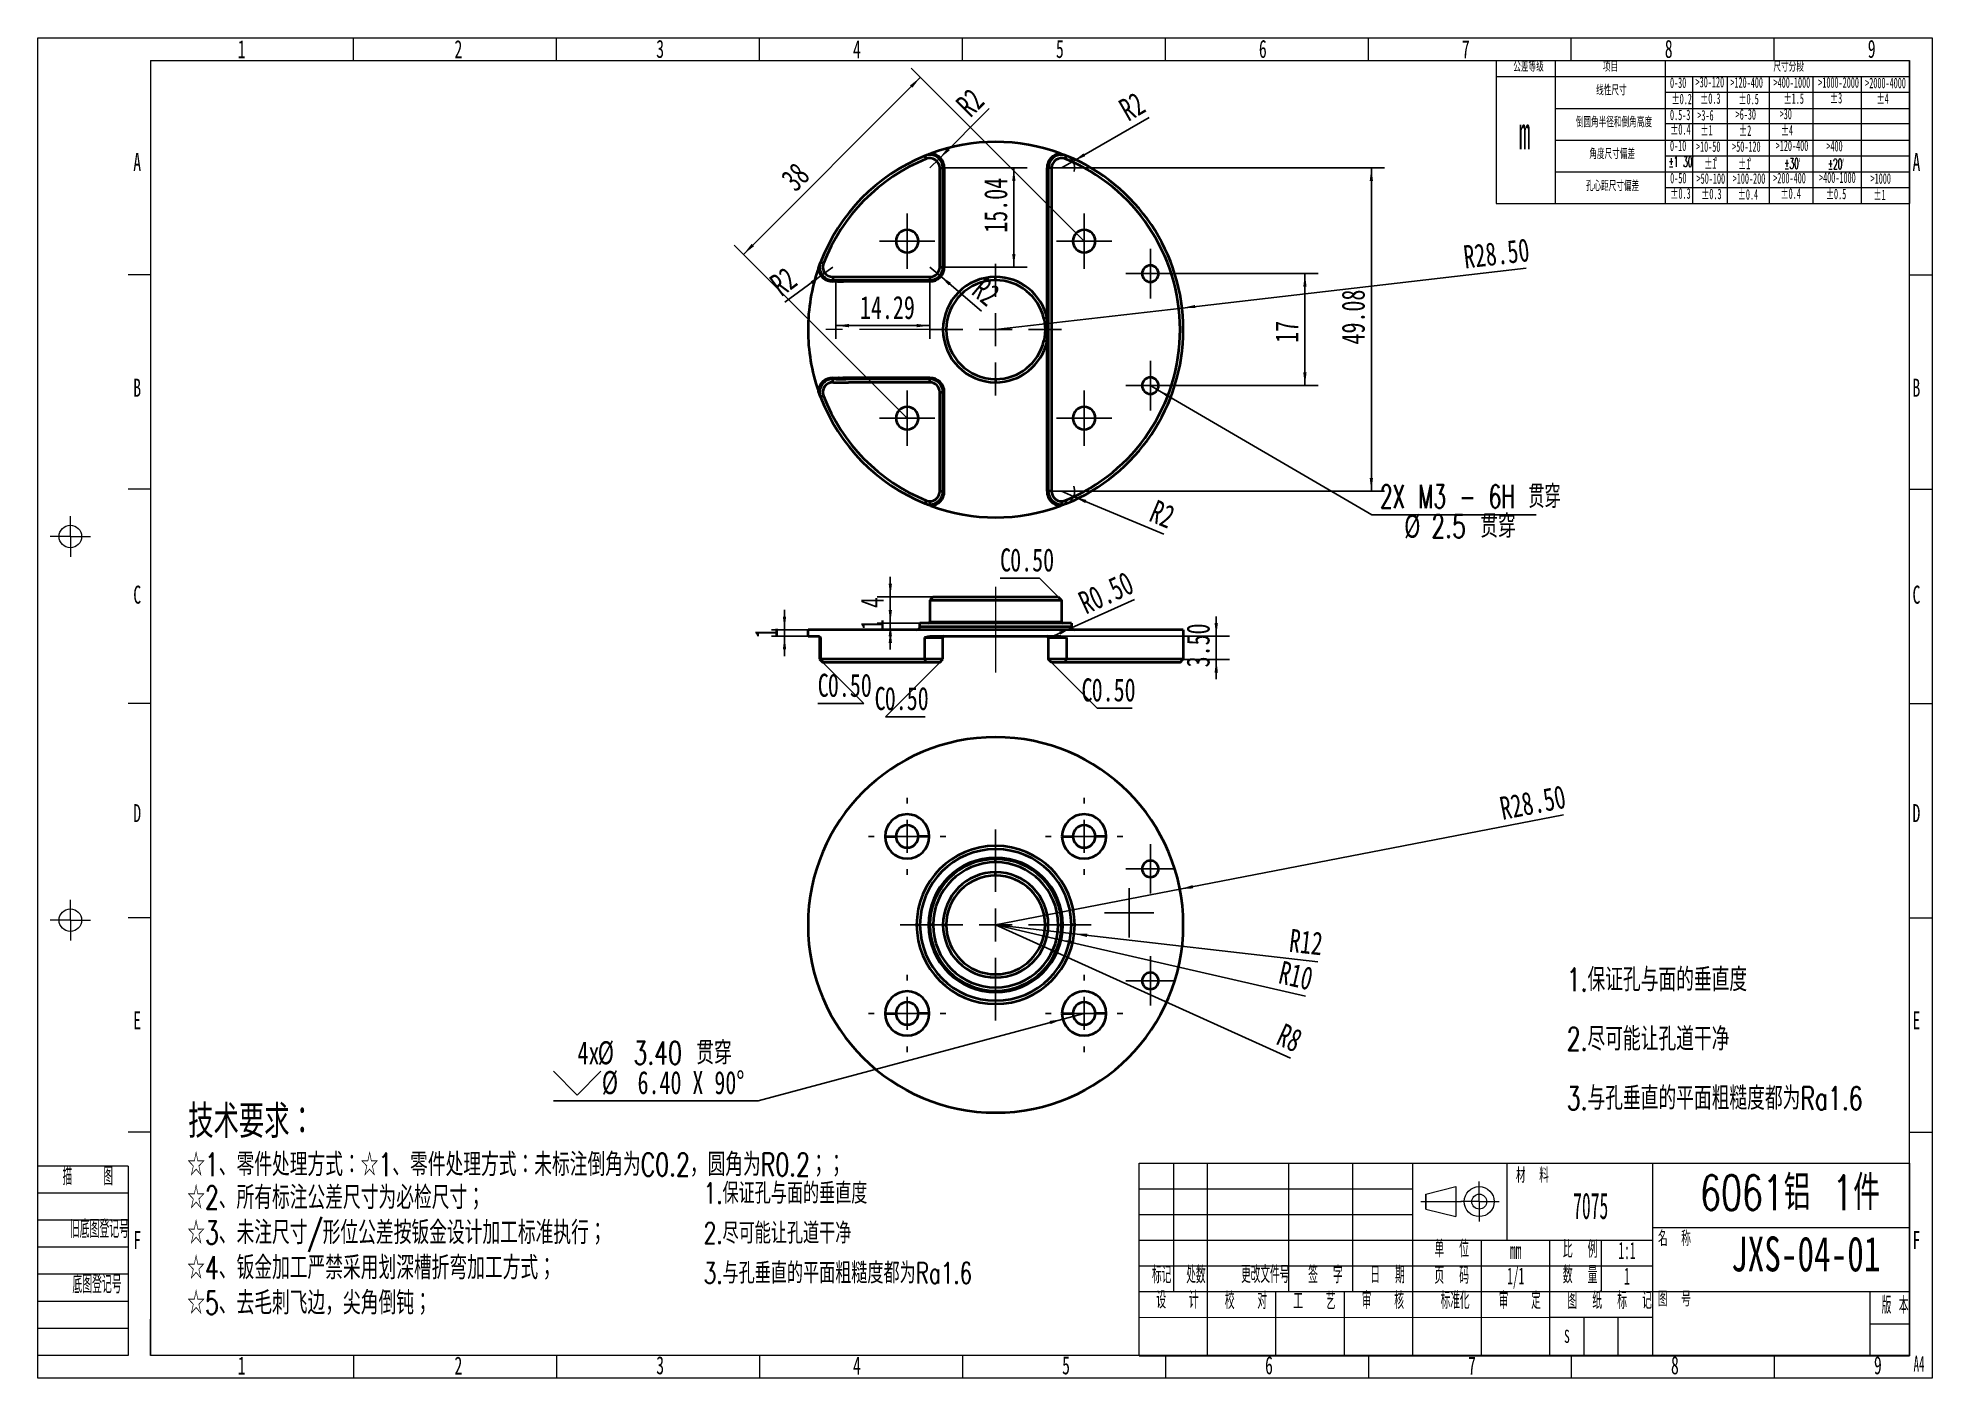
# Model space of a CAD drawing. Header units: millimetres. Extents: x 5 to 292, y 3 to 206.
import ezdxf

# ---------------------------------------------------------------- set-up
doc = ezdxf.new("R2010")
doc.units = ezdxf.units.MM
doc.linetypes.add('CENTERX2', pattern=[20.32, 12.7, -2.54, 2.54, -2.54])
doc.layers.add('10', color=7, linetype='Continuous')
doc.layers.add('SLD-0', color=7, linetype='Continuous')
doc.layers.add('粗实线层', color=7, linetype='Continuous', lineweight=25)
doc.styles.add('SLDTEXTSTYLE0', font='TXT', dxfattribs={"width": 0.7, "bigfont": 'bigfont'})
doc.styles.add('SLDTEXTSTYLE1', font='TXT', dxfattribs={"width": 0.7})
doc.styles.add('SLDTEXTSTYLE10', font='TXT', dxfattribs={"width": 0.510549})
doc.styles.add('SLDTEXTSTYLE11', font='TXT', dxfattribs={"width": 0.516878})
doc.styles.add('SLDTEXTSTYLE12', font='TXT', dxfattribs={"width": 0.516878, "bigfont": 'bigfont'})
doc.styles.add('SLDTEXTSTYLE13', font='TXT', dxfattribs={"width": 0.638462, "bigfont": 'bigfont'})
doc.styles.add('SLDTEXTSTYLE2', font='TXT', dxfattribs={"width": 0.49, "bigfont": 'bigfont'})
doc.styles.add('SLDTEXTSTYLE3', font='TXT', dxfattribs={"width": 0.495, "bigfont": 'bigfont'})
doc.styles.add('SLDTEXTSTYLE4', font='TXT', dxfattribs={"width": 0.496, "bigfont": 'bigfont'})
doc.styles.add('SLDTEXTSTYLE5', font='TXT', dxfattribs={"width": 0.5125, "bigfont": 'bigfont'})
doc.styles.add('SLDTEXTSTYLE6', font='TXT', dxfattribs={"width": 0.49})
doc.styles.add('SLDTEXTSTYLE7', font='TXT', dxfattribs={"width": 0.638186})
doc.styles.add('SLDTEXTSTYLE8', font='TXT', dxfattribs={"width": 0.484951, "bigfont": 'bigfont'})
doc.styles.add('SLDTEXTSTYLE9', font='TXT', dxfattribs={"width": 0.454852, "bigfont": 'bigfont'})
doc.dimstyles.new('SLDDIMSTYLE0', dxfattribs={"dimtxt": 3.5, "dimasz": 2, "dimexe": 0, "dimexo": 0.0625, "dimgap": 0.875, "dimtad": 2, "dimrnd": 1e-09, "dimzin": 0, "dimdsep": 46, "dimtxsty": 'SLDTEXTSTYLE1', "dimsah": 1, "dimcen": 0, "dimadec": 0, "dimazin": 0, "dimtfac": 1, "dimtofl": 0, "dimtmove": 1, "dimatfit": 3, "dimfxl": 0, "dimfrac": 2, "dimtolj": 1, "dimtzin": 12, "dimarcsym": 0})
doc.dimstyles.new('SLDDIMSTYLE1', dxfattribs={"dimtxt": 3.5, "dimasz": 2, "dimexe": 0, "dimexo": 0.0625, "dimgap": 0.875, "dimtad": 2, "dimrnd": 1e-09, "dimzin": 12, "dimdsep": 46, "dimtxsty": 'SLDTEXTSTYLE1', "dimsah": 1, "dimcen": 0.09, "dimadec": 0, "dimazin": 3, "dimtfac": 1, "dimtmove": 0, "dimatfit": 0, "dimfxl": 0, "dimfrac": 2, "dimtolj": 1, "dimtzin": 12, "dimarcsym": 0})
doc.dimstyles.new('SLDDIMSTYLE2', dxfattribs={"dimtxt": 3.5, "dimasz": 2, "dimexe": 0, "dimexo": 0.0625, "dimgap": 0.875, "dimtad": 2, "dimrnd": 1e-09, "dimzin": 4, "dimdsep": 46, "dimtxsty": 'SLDTEXTSTYLE1', "dimsah": 1, "dimcen": 0.09, "dimadec": 0, "dimazin": 1, "dimtfac": 1, "dimtmove": 0, "dimatfit": 0, "dimfxl": 0, "dimfrac": 2, "dimtolj": 1, "dimtzin": 12, "dimarcsym": 0})
doc.dimstyles.new('SLDDIMSTYLE3', dxfattribs={"dimtxt": 3.5, "dimasz": 2, "dimexe": 0, "dimexo": 0.0625, "dimgap": 0.875, "dimtad": 2, "dimrnd": 1e-09, "dimzin": 12, "dimdsep": 46, "dimtxsty": 'SLDTEXTSTYLE1', "dimsah": 1, "dimcen": 0, "dimadec": 0, "dimazin": 3, "dimtfac": 1, "dimtofl": 0, "dimtmove": 0, "dimatfit": 3, "dimfxl": 0, "dimfrac": 2, "dimtolj": 1, "dimtzin": 12, "dimarcsym": 0})
doc.dimstyles.new('SLDDIMSTYLE4', dxfattribs={"dimtxt": 3.5, "dimasz": 2, "dimexe": 0, "dimexo": 0.0625, "dimgap": 0.875, "dimtad": 0, "dimtih": 1, "dimtoh": 1, "dimrnd": 1e-09, "dimzin": 12, "dimdsep": 46, "dimtxsty": 'SLDTEXTSTYLE1', "dimsah": 1, "dimcen": 0, "dimadec": 0, "dimazin": 3, "dimtfac": 1, "dimtofl": 0, "dimtmove": 0, "dimatfit": 3, "dimfxl": 0, "dimfrac": 2, "dimtolj": 1, "dimtzin": 12, "dimarcsym": 0})
doc.dimstyles.new('SLDDIMSTYLE5', dxfattribs={"dimtxt": 3.5, "dimasz": 2, "dimexe": 0, "dimexo": 0.0625, "dimgap": 0.875, "dimtad": 2, "dimrnd": 1e-09, "dimzin": 4, "dimdsep": 46, "dimtxsty": 'SLDTEXTSTYLE1', "dimsah": 1, "dimcen": 0, "dimadec": 0, "dimazin": 1, "dimtfac": 1, "dimtofl": 0, "dimtmove": 0, "dimatfit": 3, "dimfxl": 0, "dimfrac": 2, "dimtolj": 1, "dimtzin": 12, "dimarcsym": 0})
doc.dimstyles.new('SLDDIMSTYLE6', dxfattribs={"dimtxt": 3.5, "dimasz": 2, "dimexe": 0, "dimexo": 0.0625, "dimgap": 0.875, "dimtad": 0, "dimtih": 1, "dimtoh": 1, "dimrnd": 1e-09, "dimzin": 12, "dimdsep": 46, "dimtxsty": 'SLDTEXTSTYLE1', "dimsah": 1, "dimcen": 0, "dimadec": 0, "dimazin": 3, "dimtfac": 1, "dimtofl": 0, "dimtmove": 0, "dimatfit": 3, "dimfxl": 0, "dimfrac": 2, "dimtolj": 1, "dimtzin": 12, "dimarcsym": 0})
doc.dimstyles.new('SLDDIMSTYLE7', dxfattribs={"dimtxt": 3.5, "dimasz": 2, "dimexe": 0, "dimexo": 0.0625, "dimgap": 0.875, "dimtad": 2, "dimrnd": 1e-09, "dimzin": 12, "dimdsep": 46, "dimtxsty": 'SLDTEXTSTYLE1', "dimsah": 1, "dimcen": 0.09, "dimadec": 0, "dimazin": 3, "dimtfac": 1, "dimtofl": 0, "dimtmove": 0, "dimatfit": 3, "dimfxl": 0, "dimfrac": 2, "dimtolj": 1, "dimtzin": 12, "dimarcsym": 0})

msp = doc.modelspace()

# ---------------------------------------------------------------- texts
at = {"layer": 'SLD-0'}
for s, insert, char_height, attachment_point, style in [('1', (34.855, 205.906), 2.74, 1, 'SLDTEXTSTYLE7'), ('2', (67.771, 205.906), 2.74, 1, 'SLDTEXTSTYLE7'), ('3', (98.414, 205.953), 2.74, 1, 'SLDTEXTSTYLE7'), ('4', (128.3, 205.895), 2.74, 1, 'SLDTEXTSTYLE7'), ('5', (159.125, 205.942), 2.74, 1, 'SLDTEXTSTYLE7'), ('6', (189.95, 205.953), 2.74, 1, 'SLDTEXTSTYLE7'), ('7', (220.775, 205.895), 2.74, 1, 'SLDTEXTSTYLE7'), ('8', (251.6, 205.953), 2.74, 1, 'SLDTEXTSTYLE7'), ('9', (282.425, 205.953), 2.74, 1, 'SLDTEXTSTYLE7'), ('公差等级', (228.587, 202.732), 1.6, 1, 'SLDTEXTSTYLE12'), ('项目', (242.193, 202.71), 1.6, 1, 'SLDTEXTSTYLE12'), ('尺寸分段', (268.092, 202.722), 1.6, 1, 'SLDTEXTSTYLE12'), ('线性尺寸', (241.164, 199.128), 1.6, 1, 'SLDTEXTSTYLE12'), ('0-30', (252.388, 200.253), 1.6, 1, 'SLDTEXTSTYLE11'), ('>30-120', (256.277, 200.342), 1.6, 1, 'SLDTEXTSTYLE11'), ('>120-400', (261.557, 200.275), 1.6, 1, 'SLDTEXTSTYLE11'), ('>400-1000', (268.118, 200.275), 1.6, 1, 'SLDTEXTSTYLE11'), ('>1000-2000', (274.903, 200.275), 1.6, 1, 'SLDTEXTSTYLE11'), ('>2000-4000', (282.032, 200.208), 1.6, 1, 'SLDTEXTSTYLE11'), ('±0.2', (252.617, 197.778), 1.6, 1, 'SLDTEXTSTYLE11'), ('±0.3', (256.966, 197.845), 1.6, 1, 'SLDTEXTSTYLE11'), ('±0.5', (262.781, 197.774), 1.6, 1, 'SLDTEXTSTYLE11'), ('±1.5', (269.628, 197.841), 1.6, 1, 'SLDTEXTSTYLE11'), ('±3', (276.69, 197.907), 1.6, 1, 'SLDTEXTSTYLE11'), ('±4', (283.761, 197.841), 1.6, 1, 'SLDTEXTSTYLE11'), ('m', (229.435, 194.352), 5, 1, 'SLDTEXTSTYLE11'), ('倒圆角半径和倒角高度', (238.075, 194.285), 1.6, 1, 'SLDTEXTSTYLE12'), ('0.5-3', (252.388, 195.369), 1.6, 1, 'SLDTEXTSTYLE11'), ('±0.4', (252.416, 193.162), 1.6, 1, 'SLDTEXTSTYLE11'), ('>3-6', (256.536, 195.302), 1.6, 1, 'SLDTEXTSTYLE11'), ('±1', (257.009, 193.034), 1.6, 1, 'SLDTEXTSTYLE11'), ('>6-30', (262.356, 195.436), 1.6, 1, 'SLDTEXTSTYLE11'), ('±2', (262.873, 192.973), 1.6, 1, 'SLDTEXTSTYLE11'), ('>30', (269.046, 195.503), 1.6, 1, 'SLDTEXTSTYLE11'), ('±4', (269.226, 193.034), 1.6, 1, 'SLDTEXTSTYLE11'), ('0-10', (252.388, 190.686), 1.6, 1, 'SLDTEXTSTYLE11'), ('>10-50', (256.335, 190.553), 1.6, 1, 'SLDTEXTSTYLE11'), ('>50-120', (261.821, 190.553), 1.6, 1, 'SLDTEXTSTYLE11'), ('>120-400', (268.444, 190.686), 1.6, 1, 'SLDTEXTSTYLE11'), ('>400', (276.137, 190.62), 1.6, 1, 'SLDTEXTSTYLE11'), ('A', (18.988, 188.766), 2.74, 1, 'SLDTEXTSTYLE7'), ('角度尺寸偏差', (240.135, 189.467), 1.6, 1, 'SLDTEXTSTYLE12'), ('±1 30′', (252.178, 188.237), 1.5875, 1, 'SLDTEXTSTYLE12'), ('±30′', (269.75, 187.979), 1.6, 1, 'SLDTEXTSTYLE12'), ('±20′', (276.373, 187.912), 1.6, 1, 'SLDTEXTSTYLE12'), ('A', (289.22, 188.766), 2.74, 1, 'SLDTEXTSTYLE7'), ('孔心距尺寸偏差', (239.609, 184.597), 1.6, 1, 'SLDTEXTSTYLE12'), ('0-50', (252.413, 185.769), 1.6, 1, 'SLDTEXTSTYLE11'), ('>50-100', (256.427, 185.702), 1.6, 1, 'SLDTEXTSTYLE11'), ('>100-200', (261.913, 185.702), 1.6, 1, 'SLDTEXTSTYLE11'), ('>200-400', (268.067, 185.769), 1.6, 1, 'SLDTEXTSTYLE11'), ('>400-1000', (275.025, 185.836), 1.6, 1, 'SLDTEXTSTYLE11'), ('>1000', (282.852, 185.702), 1.6, 1, 'SLDTEXTSTYLE11'), ('±0.3', (252.442, 183.427), 1.6, 1, 'SLDTEXTSTYLE11'), ('±0.3', (257.124, 183.36), 1.6, 1, 'SLDTEXTSTYLE11'), ('±0.4', (262.677, 183.294), 1.6, 1, 'SLDTEXTSTYLE11'), ('±0.4', (269.166, 183.427), 1.6, 1, 'SLDTEXTSTYLE11'), ('±0.5', (276.057, 183.36), 1.6, 1, 'SLDTEXTSTYLE11'), ('±1', (283.282, 183.227), 1.6, 1, 'SLDTEXTSTYLE11'), ('B', (18.988, 154.515), 2.74, 1, 'SLDTEXTSTYLE7'), ('B', (289.22, 154.515), 2.74, 1, 'SLDTEXTSTYLE7'), ('C', (18.988, 123.098), 2.74, 1, 'SLDTEXTSTYLE7'), ('C', (289.22, 123.098), 2.74, 1, 'SLDTEXTSTYLE7'), ('D', (18.988, 89.934), 2.74, 1, 'SLDTEXTSTYLE7'), ('D', (289.22, 89.934), 2.74, 1, 'SLDTEXTSTYLE7'), ('E', (18.988, 58.47), 2.74, 1, 'SLDTEXTSTYLE7'), ('E', (289.22, 58.47), 2.74, 1, 'SLDTEXTSTYLE7'), ('描    图', (12.08, 34.81), 2.74, 2, 'SLDTEXTSTYLE8'), ('材  料', (228.994, 34.723), 2.275, 1, 'SLDTEXTSTYLE5'), ('7075', (240.346, 30.95), 4, 2, 'SLDTEXTSTYLE6'), ('旧底图登记号', (13.847, 26.808), 2.74, 2, 'SLDTEXTSTYLE9'), ('F', (18.988, 25.137), 2.74, 1, 'SLDTEXTSTYLE7'), ('单  位', (219.239, 23.736), 2.6, 2, 'SLDTEXTSTYLE3'), ('比  例', (238.737, 23.657), 2.6, 2, 'SLDTEXTSTYLE3'), ('1:1', (245.855, 23.472), 2.6, 2, 'SLDTEXTSTYLE6'), ('名  称', (250.57, 25.142), 2.275, 1, 'SLDTEXTSTYLE5'), ('F', (289.22, 25.137), 2.74, 1, 'SLDTEXTSTYLE7'), ('mm', (228.953, 23.467), 2.6, 2, 'SLDTEXTSTYLE6'), ('底图登记号', (13.483, 18.414), 2.74, 2, 'SLDTEXTSTYLE9'), ('标记', (175.182, 19.784), 2.6, 2, 'SLDTEXTSTYLE2'), ('处数', (180.384, 19.781), 2.6, 2, 'SLDTEXTSTYLE2'), ('更改文件号', (190.909, 19.84), 2.6, 2, 'SLDTEXTSTYLE2'), ('签  字', (200.064, 19.789), 2.6, 2, 'SLDTEXTSTYLE3'), ('日  期', (209.489, 19.781), 2.6, 2, 'SLDTEXTSTYLE3'), ('页  码', (219.237, 19.698), 2.6, 2, 'SLDTEXTSTYLE3'), ('1/1', (228.967, 19.61), 2.6, 2, 'SLDTEXTSTYLE6'), ('数  量', (238.74, 19.781), 2.6, 2, 'SLDTEXTSTYLE3'), ('1', (245.849, 19.572), 2.6, 2, 'SLDTEXTSTYLE6'), ('设   计', (177.583, 15.963), 2.6, 2, 'SLDTEXTSTYLE4'), ('校   对', (187.984, 15.872), 2.6, 2, 'SLDTEXTSTYLE4'), ('工   艺', (198.381, 15.789), 2.6, 2, 'SLDTEXTSTYLE4'), ('审   核', (208.783, 15.889), 2.6, 2, 'SLDTEXTSTYLE4'), ('标准化', (219.749, 15.899), 2.6, 2, 'SLDTEXTSTYLE2'), ('审   定', (229.58, 15.875), 2.6, 2, 'SLDTEXTSTYLE4'), ('图  纸  标  记', (243.224, 15.884), 2.6, 2, 'SLDTEXTSTYLE4'), ('图  号', (250.567, 15.947), 2.275, 1, 'SLDTEXTSTYLE5'), ('版 本', (286.579, 15.165), 2.6, 2, 'SLDTEXTSTYLE2'), ('S', (236.732, 10.14), 2, 2, 'SLDTEXTSTYLE7'), ('1', (34.855, 6.072), 2.74, 1, 'SLDTEXTSTYLE7'), ('2', (67.771, 6.072), 2.74, 1, 'SLDTEXTSTYLE7'), ('3', (98.414, 6.119), 2.74, 1, 'SLDTEXTSTYLE7'), ('4', (128.3, 6.062), 2.74, 1, 'SLDTEXTSTYLE7'), ('5', (160.064, 6.108), 2.74, 1, 'SLDTEXTSTYLE7'), ('6', (190.889, 6.119), 2.74, 1, 'SLDTEXTSTYLE7'), ('7', (221.714, 6.062), 2.74, 1, 'SLDTEXTSTYLE7'), ('8', (252.539, 6.119), 2.74, 1, 'SLDTEXTSTYLE7'), ('9', (283.364, 6.119), 2.74, 1, 'SLDTEXTSTYLE7'), ('A4', (290.216, 6.185), 2.3975, 2, 'SLDTEXTSTYLE10')]:
    msp.add_mtext(s, dxfattribs=dict(at, insert=insert, char_height=char_height, attachment_point=attachment_point, style=style))
at = {"layer": '粗实线层', "attachment_point": 1}
for s, insert, char_height, style in [('技术要求：', (27.33, 44.27), 5, 'SLDTEXTSTYLE0'), ('☆1、零件处理方式：☆1、零件处理方式：未标注倒角为C0.2，圆角为R0.2；；', (27.181, 36.967), 3.5, 'SLDTEXTSTYLE0'), ('6061铝 1件', (256.968, 33.597), 5.2917, 'SLDTEXTSTYLE0'), ('JXS-04-01', (261.672, 24.294), 5.2917, 'SLDTEXTSTYLE1')]:
    msp.add_mtext(s, dxfattribs=dict(at, insert=insert, char_height=char_height, style=style))

# ---------------------------------------------------------------- blocks, each defined once
blk = doc.blocks.new('SW_NOTE_0')
at = {"layer": '粗实线层', "color": 0, "char_height": 3.5, "attachment_point": 1, "style": 'SLDTEXTSTYLE0'}
for s, insert in [('1.保证孔与面的垂直度', (0, 4.51)), ('2.尽可能让孔道干净', (0, -4.49)), ('3.与孔垂直的平面粗糙度都为Ra1.6', (0, -13.49))]:
    blk.add_mtext(s, dxfattribs=dict(at, insert=insert))
blk = doc.blocks.new('SW_NOTE_0_1')
at = {"layer": 'SLD-0', "color": 0, "char_height": 3.5, "attachment_point": 1, "style": 'SLDTEXTSTYLE0'}
for s, insert in [('☆2、所有标注公差尺寸为必检尺寸；', (0, 4.51)), ('☆3、未注尺寸/形位公差按钣金设计加工标准执行；', (0, -0.82)), ('☆4、钣金加工严禁采用划深槽折弯加工方式；', (0, -6.15)), ('☆5、去毛刺飞边，尖角倒钝；', (0, -11.48))]:
    blk.add_mtext(s, dxfattribs=dict(at, insert=insert))
blk = doc.blocks.new('SW_NOTE_0_2')
at = {"layer": 'SLD-0', "color": 0, "char_height": 1.6, "attachment_point": 1, "style": 'SLDTEXTSTYLE11'}
for s, insert in [('±1', (0, 2.06)), ('°', (1.55, 2.19))]:
    blk.add_mtext(s, dxfattribs=dict(at, insert=insert))
blk = doc.blocks.new('SW_NOTE_0_3')
at = {"layer": 'SLD-0', "color": 0, "char_height": 1.6, "attachment_point": 1, "style": 'SLDTEXTSTYLE11'}
for s, insert in [('±1', (0, 2.06)), ('°', (1.55, 2.19))]:
    blk.add_mtext(s, dxfattribs=dict(at, insert=insert))
blk = doc.blocks.new('SW_NOTE_0_4')
at = {"layer": '粗实线层', "color": 0, "char_height": 3.175, "attachment_point": 1, "style": 'SLDTEXTSTYLE0'}
for s, insert in [('1.保证孔与面的垂直度', (0, 4.09)), ('2.尽可能让孔道干净', (0, -1.97)), ('3.与孔垂直的平面粗糙度都为Ra1.6', (0, -8.03))]:
    blk.add_mtext(s, dxfattribs=dict(at, insert=insert))
blk = doc.blocks.new('_D')
at = {"layer": '10'}
for q in [(171.06, 120.98), (158.78, 115.48)]:
    blk.add_line((161.51, 116.7), q, dxfattribs=at)
blk.add_solid([(161.51, 116.7), (159.59, 116.11), (159.79, 115.66)], dxfattribs=at)
at = {"layer": '10', "insert": (162.21, 121.87), "char_height": 3.5, "attachment_point": 1, "rotation": 24.7421, "style": 'SLDTEXTSTYLE1'}
blk.add_mtext('R0.50', dxfattribs=at)
blk = doc.blocks.new('SW_CHAMFER_DIMENSION_0')
at = {"layer": '10', "color": 0}
for p, q in [((6, 0), (0, 0)), ((8.83, -2.83), (6, 0))]:
    blk.add_line(p, q, dxfattribs=at)
at = {"layer": '10', "color": 0, "char_height": 3.5, "attachment_point": 1, "style": 'SLDTEXTSTYLE1'}
for s, insert in [('C', (0, 4.51)), ('0.50', (1.54, 4.51))]:
    blk.add_mtext(s, dxfattribs=dict(at, insert=insert))
blk = doc.blocks.new('SW_CHAMFER_DIMENSION_1')
at = {"layer": '10', "color": 0}
for p, q in [((9.88, 8.21), (1.67, 0)), ((1.67, 0), (7.68, 0))]:
    blk.add_line(p, q, dxfattribs=at)
at = {"layer": '10', "color": 0, "char_height": 3.5, "attachment_point": 1, "style": 'SLDTEXTSTYLE1'}
for s, insert in [('C', (0, 4.51)), ('0.50', (1.54, 4.51))]:
    blk.add_mtext(s, dxfattribs=dict(at, insert=insert))
blk = doc.blocks.new('SW_CHAMFER_DIMENSION_2')
at = {"layer": '10', "color": 0}
for p, q in [((0.78, 6.2), (6.98, 0)), ((6.98, 0), (0, 0))]:
    blk.add_line(p, q, dxfattribs=at)
at = {"layer": '10', "color": 0, "char_height": 3.5, "attachment_point": 1, "style": 'SLDTEXTSTYLE1'}
for s, insert in [('C', (0, 4.51)), ('0.50', (1.54, 4.51))]:
    blk.add_mtext(s, dxfattribs=dict(at, insert=insert))
blk = doc.blocks.new('_D_1')
at = {"layer": '10'}
for p, q in [((133.97, 121.41), (133.97, 124.41)), ((140.47, 121.41), (131.97, 121.41)), ((133.97, 121.41), (133.97, 117.41)), ((138.47, 117.41), (131.97, 117.41)), ((133.97, 117.41), (133.97, 114.41))]:
    blk.add_line(p, q, dxfattribs=at)
for points in [[(133.97, 121.41), (134.22, 123.41), (133.72, 123.41)], [(133.97, 117.41), (133.72, 115.41), (134.22, 115.41)]]:
    blk.add_solid(points, dxfattribs=at)
at = {"layer": '10', "insert": (129.46, 119.7), "char_height": 3.5, "attachment_point": 1, "rotation": 90, "style": 'SLDTEXTSTYLE1'}
blk.add_mtext('4', dxfattribs=at)
blk = doc.blocks.new('_D_2')
at = {"layer": '10'}
for p, q in [((133.97, 117.41), (133.97, 120.41)), ((138.47, 117.41), (131.97, 117.41)), ((133.97, 117.41), (133.97, 116.41)), ((133.97, 116.41), (133.97, 113.41))]:
    blk.add_line(p, q, dxfattribs=at)
for points in [[(133.97, 117.41), (134.22, 119.41), (133.72, 119.41)], [(133.97, 116.41), (133.72, 114.41), (134.22, 114.41)]]:
    blk.add_solid(points, dxfattribs=at)
at = {"layer": '10', "insert": (129.46, 116.34), "char_height": 3.5, "attachment_point": 1, "rotation": 90, "style": 'SLDTEXTSTYLE1'}
blk.add_mtext('1', dxfattribs=at)
blk = doc.blocks.new('_D_3')
at = {"layer": '10'}
for p, q in [((117.9, 116.41), (117.9, 119.41)), ((121.47, 116.41), (115.9, 116.41)), ((121.47, 115.41), (115.9, 115.41)), ((117.9, 115.41), (117.9, 116.41)), ((117.9, 115.41), (117.9, 112.41))]:
    blk.add_line(p, q, dxfattribs=at)
for points in [[(117.9, 116.41), (118.15, 118.41), (117.65, 118.41)], [(117.9, 115.41), (117.65, 113.41), (118.15, 113.41)]]:
    blk.add_solid(points, dxfattribs=at)
at = {"layer": '10', "insert": (113.39, 115.07), "char_height": 3.5, "attachment_point": 1, "rotation": 90, "style": 'SLDTEXTSTYLE1'}
blk.add_mtext('1', dxfattribs=at)
blk = doc.blocks.new('_D_4')
at = {"layer": '10'}
for p, q in [((183.47, 115.41), (183.47, 118.41)), ((159.84, 115.41), (185.47, 115.41)), ((183.47, 115.41), (183.47, 111.91)), ((178.47, 111.91), (185.47, 111.91)), ((183.47, 111.91), (183.47, 108.91))]:
    blk.add_line(p, q, dxfattribs=at)
for points in [[(183.47, 115.41), (183.72, 117.41), (183.22, 117.41)], [(183.47, 111.91), (183.22, 109.91), (183.72, 109.91)]]:
    blk.add_solid(points, dxfattribs=at)
at = {"layer": '10', "insert": (178.96, 110.69), "char_height": 3.5, "attachment_point": 1, "rotation": 90, "style": 'SLDTEXTSTYLE1'}
blk.add_mtext('3.50', dxfattribs=at)
blk = doc.blocks.new('SW_CHAMFER_DIMENSION_3')
at = {"layer": '10', "color": 0}
for p, q in [((-4.55, 6.9), (2.35, 0)), ((2.35, 0), (7.68, 0))]:
    blk.add_line(p, q, dxfattribs=at)
at = {"layer": '10', "color": 0, "char_height": 3.5, "attachment_point": 1, "style": 'SLDTEXTSTYLE1'}
for s, insert in [('C', (0, 4.51)), ('0.50', (1.54, 4.51))]:
    blk.add_mtext(s, dxfattribs=dict(at, insert=insert))
blk = doc.blocks.new('_D_5')
at = {"layer": '10'}
for q in [(149.97, 71.6), (198.89, 66.01)]:
    blk.add_line((161.89, 70.24), q, dxfattribs=at)
blk.add_solid([(161.89, 70.24), (163.85, 69.76), (163.91, 70.26)], dxfattribs=at)
at = {"layer": '10', "insert": (194.83, 71.02), "char_height": 3.5, "attachment_point": 1, "rotation": 353.4897, "style": 'SLDTEXTSTYLE1'}
blk.add_mtext('R12', dxfattribs=at)
blk = doc.blocks.new('_D_6')
at = {"layer": '10'}
for q in [(149.97, 71.6), (197.02, 60.77)]:
    blk.add_line((159.71, 69.35), q, dxfattribs=at)
blk.add_solid([(159.71, 69.35), (161.61, 68.66), (161.72, 69.15)], dxfattribs=at)
at = {"layer": '10', "insert": (193.55, 66.19), "char_height": 3.5, "attachment_point": 1, "rotation": 347.0388, "style": 'SLDTEXTSTYLE1'}
blk.add_mtext('R10', dxfattribs=at)
blk = doc.blocks.new('_D_7')
at = {"layer": '10'}
for q in [(149.97, 71.6), (194.76, 51.39)]:
    blk.add_line((157.26, 68.31), q, dxfattribs=at)
blk.add_solid([(157.26, 68.31), (158.98, 67.26), (159.19, 67.71)], dxfattribs=at)
at = {"layer": '10', "insert": (193.82, 56.76), "char_height": 3.5, "attachment_point": 1, "rotation": 335.7239, "style": 'SLDTEXTSTYLE1'}
blk.add_mtext('R8', dxfattribs=at)
blk = doc.blocks.new('SW_SYMBOL_HOLE_SINK')
at = {"layer": '10', "color": 0}
for p, q in [((0, 875), (800, 75)), ((800, 75), (1600, 875))]:
    blk.add_line(p, q, dxfattribs=at)
blk = doc.blocks.new('_D_8')
at = {"layer": '10'}
for p, q in [((163.4, 58.16), (160.16, 57.29)), ((160.16, 57.29), (113.9, 44.9)), ((113.9, 44.9), (82.79, 44.9))]:
    blk.add_line(p, q, dxfattribs=at)
blk.add_solid([(160.16, 57.29), (158.16, 57.02), (158.29, 56.53)], dxfattribs=at)
at = {"layer": '10', "xscale": 0.004511737089201878, "yscale": 0.004511737089201878, "zscale": 0.004511737089201878}
blk.add_blockref('SW_SYMBOL_HOLE_SINK', (82.79, 45.42), dxfattribs=at)
at = {"layer": '10', "char_height": 3.5, "attachment_point": 1}
for s, insert, style in [('4x', (86.46, 53.92), 'SLDTEXTSTYLE1'), ('%%c', (89.53, 53.94), 'SLDTEXTSTYLE1'), ('3.40 贯穿', (94.96, 53.92), 'SLDTEXTSTYLE0'), ('%%c', (90.15, 49.42), 'SLDTEXTSTYLE1'), ('6.40 X 90°', (95.58, 49.41), 'SLDTEXTSTYLE1')]:
    blk.add_mtext(s, dxfattribs=dict(at, insert=insert, style=style))
blk = doc.blocks.new('_D_9')
at = {"layer": '10'}
for q in [(236.19, 88.28), (149.97, 71.6)]:
    blk.add_line((177.95, 77.01), q, dxfattribs=at)
blk.add_solid([(177.95, 77.01), (179.96, 77.14), (179.87, 77.63)], dxfattribs=at)
at = {"layer": '10', "insert": (226.3, 90.96), "char_height": 3.5, "attachment_point": 1, "rotation": 10.9483, "style": 'SLDTEXTSTYLE1'}
blk.add_mtext('R28.50', dxfattribs=at)
blk = doc.blocks.new('SW_CENTERMARKSYMBOL_0')
at = {"layer": '10', "color": 0}
for p, q in [((0, 2.5), (0, 3.75)), ((-2.5, 0), (-3.75, 0)), ((0, 0), (-2.5, 0)), ((0, 0), (0, 2.5)), ((0, 0), (0, -2.5)), ((0, 0), (2.5, 0)), ((2.5, 0), (3.75, 0)), ((0, -2.5), (0, -3.75))]:
    blk.add_line(p, q, dxfattribs=at)
blk = doc.blocks.new('SW_CENTERMARKSYMBOL_1')
at = {"layer": '10', "color": 0}
for p, q in [((0, 5), (0, 14.5)), ((-5, 0), (-14.5, 0)), ((0, 0), (-2.5, 0)), ((0, 0), (0, 2.5)), ((0, 0), (0, -2.5)), ((0, 0), (2.5, 0)), ((5, 0), (14.5, 0)), ((0, -5), (0, -14.5))]:
    blk.add_line(p, q, dxfattribs=at)
blk = doc.blocks.new('SW_CENTERMARKSYMBOL_2')
at = {"layer": '10', "color": 0}
for p, q in [((0, 5), (0, 5.86)), ((-5, 0), (-5.86, 0)), ((0, 0), (-2.5, 0)), ((0, 0), (0, 2.5)), ((0, 0), (0, -2.5)), ((0, 0), (2.5, 0)), ((5, 0), (5.86, 0)), ((0, -5), (0, -5.86))]:
    blk.add_line(p, q, dxfattribs=at)
blk = doc.blocks.new('SW_CENTERMARKSYMBOL_3')
at = {"layer": '10', "color": 0}
for p, q in [((0, 5), (0, 5.86)), ((-5, 0), (-5.86, 0)), ((0, 0), (-2.5, 0)), ((0, 0), (0, 2.5)), ((0, 0), (0, -2.5)), ((0, 0), (2.5, 0)), ((5, 0), (5.86, 0)), ((0, -5), (0, -5.86))]:
    blk.add_line(p, q, dxfattribs=at)
blk = doc.blocks.new('SW_CENTERMARKSYMBOL_4')
at = {"layer": '10', "color": 0}
for p, q in [((0, 5), (0, 5.86)), ((-5, 0), (-5.86, 0)), ((0, 0), (-2.5, 0)), ((0, 0), (0, 2.5)), ((0, 0), (0, -2.5)), ((0, 0), (2.5, 0)), ((5, 0), (5.86, 0)), ((0, -5), (0, -5.86))]:
    blk.add_line(p, q, dxfattribs=at)
blk = doc.blocks.new('SW_CENTERMARKSYMBOL_5')
at = {"layer": '10', "color": 0}
for p, q in [((0, 5), (0, 5.86)), ((-5, 0), (-5.86, 0)), ((0, 0), (-2.5, 0)), ((0, 0), (0, 2.5)), ((0, 0), (0, -2.5)), ((0, 0), (2.5, 0)), ((5, 0), (5.86, 0)), ((0, -5), (0, -5.86))]:
    blk.add_line(p, q, dxfattribs=at)
blk = doc.blocks.new('SW_CENTERMARKSYMBOL_6')
at = {"layer": '10', "color": 0}
for p, q in [((0, 2.5), (0, 3.75)), ((-2.5, 0), (-3.75, 0)), ((0, 0), (-2.5, 0)), ((0, 0), (0, 2.5)), ((0, 0), (0, -2.5)), ((0, 0), (2.5, 0)), ((2.5, 0), (3.75, 0)), ((0, -2.5), (0, -3.75))]:
    blk.add_line(p, q, dxfattribs=at)
blk = doc.blocks.new('SW_CENTERMARKSYMBOL_7')
at = {"layer": '10', "color": 0}
for p, q in [((0, 2.5), (0, 3.75)), ((-2.5, 0), (-3.75, 0)), ((0, 0), (-2.5, 0)), ((0, 0), (0, 2.5)), ((0, 0), (0, -2.5)), ((0, 0), (2.5, 0)), ((2.5, 0), (3.75, 0)), ((0, -2.5), (0, -3.75))]:
    blk.add_line(p, q, dxfattribs=at)
blk = doc.blocks.new('_D_10')
at = {"layer": '10'}
for q in [(230.52, 171.29), (149.97, 161.96)]:
    blk.add_line((178.28, 165.24), q, dxfattribs=at)
blk.add_arc((149.97, 161.96), 28.5, 290.2593, 10.6237, dxfattribs=at)
blk.add_solid([(178.28, 165.24), (180.3, 165.22), (180.24, 165.71)], dxfattribs=at)
at = {"layer": '10', "insert": (220.86, 174.71), "char_height": 3.5, "attachment_point": 1, "rotation": 6.6095, "style": 'SLDTEXTSTYLE1'}
blk.add_mtext('R28.50', dxfattribs=at)
blk = doc.blocks.new('_D_11')
at = {"layer": '10'}
for p, q in [((173.47, 153.46), (174.55, 152.83)), ((174.55, 152.83), (207.09, 133.87)), ((207.09, 133.87), (232.05, 133.87))]:
    blk.add_line(p, q, dxfattribs=at)
blk.add_solid([(174.55, 152.83), (176.15, 151.6), (176.4, 152.04)], dxfattribs=at)
at = {"layer": '10', "char_height": 3.5, "attachment_point": 1}
for s, insert, style in [('2X M3 - 6H 贯穿', (208.34, 138.38), 'SLDTEXTSTYLE13'), ('%%c', (212.01, 133.88), 'SLDTEXTSTYLE1'), ('2.5 贯穿', (216.13, 133.87), 'SLDTEXTSTYLE0')]:
    blk.add_mtext(s, dxfattribs=dict(at, insert=insert, style=style))
blk = doc.blocks.new('_D_12')
at = {"layer": '10'}
for p, q in [((158.47, 186.5), (209.03, 186.5)), ((207.03, 186.5), (207.03, 137.42)), ((158.47, 137.42), (209.03, 137.42))]:
    blk.add_line(p, q, dxfattribs=at)
for points in [[(207.03, 186.5), (206.78, 184.5), (207.28, 184.5)], [(207.03, 137.42), (207.28, 139.42), (206.78, 139.42)]]:
    blk.add_solid(points, dxfattribs=at)
at = {"layer": '10', "insert": (202.52, 159.7), "char_height": 3.5, "attachment_point": 1, "rotation": 90, "style": 'SLDTEXTSTYLE1'}
blk.add_mtext('49.08', dxfattribs=at)
blk = doc.blocks.new('_D_13')
at = {"layer": '10'}
for p, q in [((142.17, 186.5), (154.73, 186.5)), ((152.73, 186.5), (152.73, 171.46)), ((142.17, 171.46), (154.73, 171.46))]:
    blk.add_line(p, q, dxfattribs=at)
for points in [[(152.73, 186.5), (152.48, 184.5), (152.98, 184.5)], [(152.73, 171.46), (152.98, 173.46), (152.48, 173.46)]]:
    blk.add_solid(points, dxfattribs=at)
at = {"layer": '10', "insert": (148.22, 176.67), "char_height": 3.5, "attachment_point": 1, "rotation": 90, "style": 'SLDTEXTSTYLE1'}
blk.add_mtext('15.04', dxfattribs=at)
blk = doc.blocks.new('_D_14')
at = {"layer": '10'}
for p, q in [((125.68, 169.46), (125.68, 160.57)), ((139.97, 169.46), (139.97, 160.57)), ((125.68, 162.57), (139.97, 162.57))]:
    blk.add_line(p, q, dxfattribs=at)
for points in [[(125.68, 162.57), (127.68, 162.32), (127.68, 162.82)], [(139.97, 162.57), (137.97, 162.82), (137.97, 162.32)]]:
    blk.add_solid(points, dxfattribs=at)
at = {"layer": '10', "insert": (129.36, 167.08), "char_height": 3.5, "attachment_point": 1, "style": 'SLDTEXTSTYLE1'}
blk.add_mtext('14.29', dxfattribs=at)
blk = doc.blocks.new('_D_15')
at = {"layer": '10'}
for q in [(139.97, 171.46), (147.84, 164.76)]:
    blk.add_line((141.49, 170.16), q, dxfattribs=at)
blk.add_solid([(141.49, 170.16), (142.85, 168.67), (143.18, 169.06)], dxfattribs=at)
at = {"layer": '10', "insert": (148.39, 170.14), "char_height": 3.5, "attachment_point": 1, "rotation": 319.6281, "style": 'SLDTEXTSTYLE1'}
blk.add_mtext('R2', dxfattribs=at)
blk = doc.blocks.new('_D_16')
at = {"layer": '10'}
for q in [(117.96, 166.13), (125.23, 171.46)]:
    blk.add_line((123.62, 170.27), q, dxfattribs=at)
blk.add_solid([(123.62, 170.27), (121.86, 169.29), (122.15, 168.89)], dxfattribs=at)
at = {"layer": '10', "insert": (115.34, 169.7), "char_height": 3.5, "attachment_point": 1, "rotation": 36.2329, "style": 'SLDTEXTSTYLE1'}
blk.add_mtext('R2', dxfattribs=at)
blk = doc.blocks.new('_D_17')
at = {"layer": '10'}
for q in [(148.98, 195.51), (139.97, 186.5)]:
    blk.add_line((141.38, 187.91), q, dxfattribs=at)
blk.add_solid([(141.38, 187.91), (142.97, 189.15), (142.62, 189.5)], dxfattribs=at)
at = {"layer": '10', "insert": (143.65, 196.51), "char_height": 3.5, "attachment_point": 1, "rotation": 45, "style": 'SLDTEXTSTYLE1'}
blk.add_mtext('R2', dxfattribs=at)
blk = doc.blocks.new('_D_18')
at = {"layer": '10'}
for q in [(159.97, 137.42), (175.52, 130.89)]:
    blk.add_line((161.81, 136.64), q, dxfattribs=at)
blk.add_arc((159.97, 137.42), 2, 270, 22.2356, dxfattribs=at)
blk.add_solid([(161.81, 136.64), (163.56, 135.64), (163.75, 136.1)], dxfattribs=at)
at = {"layer": '10', "insert": (174.43, 136.22), "char_height": 3.5, "attachment_point": 1, "rotation": 337.2356, "style": 'SLDTEXTSTYLE1'}
blk.add_mtext('R2', dxfattribs=at)
blk = doc.blocks.new('_D_19')
at = {"layer": '10'}
for q in [(173.26, 194.17), (159.97, 186.5)]:
    blk.add_line((161.7, 187.5), q, dxfattribs=at)
blk.add_arc((159.97, 186.5), 2, 345, 67.8298, dxfattribs=at)
blk.add_solid([(161.7, 187.5), (163.56, 188.28), (163.31, 188.71)], dxfattribs=at)
at = {"layer": '10', "insert": (168.36, 196.52), "char_height": 3.5, "attachment_point": 1, "rotation": 30, "style": 'SLDTEXTSTYLE1'}
blk.add_mtext('R2', dxfattribs=at)
blk = doc.blocks.new('_D_20')
at = {"layer": '10'}
for p, q in [((163.4, 175.39), (137.12, 201.67)), ((138.54, 200.26), (111.67, 173.39)), ((136.53, 148.52), (110.25, 174.8))]:
    blk.add_line(p, q, dxfattribs=at)
for points in [[(138.54, 200.26), (136.95, 199.02), (137.3, 198.67)], [(111.67, 173.39), (113.26, 174.62), (112.9, 174.98)]]:
    blk.add_solid(points, dxfattribs=at)
at = {"layer": '10', "insert": (117.11, 185.21), "char_height": 3.5, "attachment_point": 1, "rotation": 45, "style": 'SLDTEXTSTYLE1'}
blk.add_mtext('38', dxfattribs=at)
blk = doc.blocks.new('_D_21')
at = {"layer": '10'}
for p, q in [((177.22, 170.46), (198.94, 170.46)), ((196.94, 153.46), (196.94, 170.46)), ((177.22, 153.46), (198.94, 153.46))]:
    blk.add_line(p, q, dxfattribs=at)
for points in [[(196.94, 170.46), (196.69, 168.46), (197.19, 168.46)], [(196.94, 153.46), (197.19, 155.46), (196.69, 155.46)]]:
    blk.add_solid(points, dxfattribs=at)
at = {"layer": '10', "insert": (192.43, 159.95), "char_height": 3.5, "attachment_point": 1, "rotation": 90, "style": 'SLDTEXTSTYLE1'}
blk.add_mtext('17', dxfattribs=at)
blk = doc.blocks.new('SW_CENTERMARKSYMBOL_8')
at = {"layer": '10', "color": 0}
for p, q in [((0, 2.5), (0, 4.2)), ((-2.5, 0), (-4.2, 0)), ((0, 0), (-2.5, 0)), ((0, 0), (0, 2.5)), ((0, 0), (0, -2.5)), ((0, 0), (2.5, 0)), ((2.5, 0), (4.2, 0)), ((0, -2.5), (0, -4.2))]:
    blk.add_line(p, q, dxfattribs=at)
blk = doc.blocks.new('SW_CENTERMARKSYMBOL_9')
at = {"layer": '10', "color": 0}
for p, q in [((0, 2.5), (0, 4.2)), ((-2.5, 0), (-4.2, 0)), ((0, 0), (-2.5, 0)), ((0, 0), (0, 2.5)), ((0, 0), (0, -2.5)), ((0, 0), (2.5, 0)), ((2.5, 0), (4.2, 0)), ((0, -2.5), (0, -4.2))]:
    blk.add_line(p, q, dxfattribs=at)
blk = doc.blocks.new('SW_CENTERMARKSYMBOL_10')
at = {"layer": '10', "color": 0}
for p, q in [((0, 2.5), (0, 4.2)), ((-2.5, 0), (-4.2, 0)), ((0, 0), (-2.5, 0)), ((0, 0), (0, 2.5)), ((0, 0), (0, -2.5)), ((0, 0), (2.5, 0)), ((2.5, 0), (4.2, 0)), ((0, -2.5), (0, -4.2))]:
    blk.add_line(p, q, dxfattribs=at)
blk = doc.blocks.new('SW_CENTERMARKSYMBOL_11')
at = {"layer": '10', "color": 0}
for p, q in [((0, 2.5), (0, 4.2)), ((-2.5, 0), (-4.2, 0)), ((0, 0), (-2.5, 0)), ((0, 0), (0, 2.5)), ((0, 0), (0, -2.5)), ((0, 0), (2.5, 0)), ((2.5, 0), (4.2, 0)), ((0, -2.5), (0, -4.2))]:
    blk.add_line(p, q, dxfattribs=at)
blk = doc.blocks.new('SW_CENTERMARKSYMBOL_12')
at = {"layer": '10', "color": 0}
for p, q in [((0, 5), (0, 10)), ((-5, 0), (-10, 0)), ((0, 0), (-2.5, 0)), ((0, 0), (0, 2.5)), ((0, 0), (0, -2.5)), ((0, 0), (2.5, 0)), ((5, 0), (10, 0)), ((0, -5), (0, -10))]:
    blk.add_line(p, q, dxfattribs=at)
blk = doc.blocks.new('SW_CENTERMARKSYMBOL_13')
at = {"layer": '10', "color": 0}
for p, q in [((0, 2.5), (0, 3.75)), ((-2.5, 0), (-3.75, 0)), ((0, 0), (-2.5, 0)), ((0, 0), (0, 2.5)), ((0, 0), (0, -2.5)), ((0, 0), (2.5, 0)), ((2.5, 0), (3.75, 0)), ((0, -2.5), (0, -3.75))]:
    blk.add_line(p, q, dxfattribs=at)
blk = doc.blocks.new('SW_CENTERMARKSYMBOL_14')
at = {"layer": '10', "color": 0}
for p, q in [((0, 2.5), (0, 3.75)), ((-2.5, 0), (-3.75, 0)), ((0, 0), (-2.5, 0)), ((0, 0), (0, 2.5)), ((0, 0), (0, -2.5)), ((0, 0), (2.5, 0)), ((2.5, 0), (3.75, 0)), ((0, -2.5), (0, -3.75))]:
    blk.add_line(p, q, dxfattribs=at)

# ---------------------------------------------------------------- dimensions: what is measured, and where the dimension line sits
at = {"layer": '10'}
for base, p1, p2, angle, dimstyle, picture, middle in [((111.667, 173.387), (163.404, 175.391), (136.534, 148.521), 45, 'SLDDIMSTYLE7', '_D_20', (121.385, 183.105)), ((152.733, 171.456), (142.169, 186.497), (142.169, 171.456), 90, 'SLDDIMSTYLE1', '_D_13', (152.733, 180.504)), ((207.035, 137.415), (158.469, 186.497), (158.469, 137.415), 90, 'SLDDIMSTYLE7', '_D_12', (207.035, 163.532)), ((196.944, 170.456), (177.219, 153.456), (177.219, 170.456), 90, 'SLDDIMSTYLE7', '_D_21', (196.944, 161.487)), ((133.975, 117.412), (140.469, 121.412), (138.469, 117.412), 90, 'SLDDIMSTYLE1', '_D_1', (133.975, 120.464)), ((117.897, 116.412), (121.469, 115.412), (121.469, 116.412), 90, 'SLDDIMSTYLE1', '_D_3', (117.897, 115.838)), ((133.975, 116.412), (138.469, 117.412), (121.469, 116.412), 90, 'SLDDIMSTYLE1', '_D_2', (133.975, 117.111)), ((183.469, 111.912), (159.838, 115.412), (178.469, 111.912), 90, 'SLDDIMSTYLE2', '_D_4', (183.469, 113.756))]:
    dim = msp.add_linear_dim(base=base, p1=p1, p2=p2, angle=angle, dimstyle=dimstyle, dxfattribs=at)
    dim.commit()
    dim.dimension.update_dxf_attribs({"geometry": picture, "text_midpoint": middle, "dimtype": 160})
for center, mpoint, dimstyle, picture, middle in [((139.969, 186.497), (141.383, 187.911), 'SLDDIMSTYLE3', '_D_17', (148.04, 194.568)), ((159.969, 186.497), (161.701, 187.497), 'SLDDIMSTYLE3', '_D_19', (172.074, 193.486)), ((149.969, 161.956), (178.28, 165.236), 'SLDDIMSTYLE5', '_D_10', (225.982, 170.764)), ((125.23, 171.456), (123.617, 170.274), 'SLDDIMSTYLE3', '_D_16', (118.964, 166.864)), ((139.969, 171.456), (141.493, 170.16), 'SLDDIMSTYLE3', '_D_15', (146.865, 165.592)), ((159.969, 137.415), (161.813, 136.641), 'SLDDIMSTYLE3', '_D_18', (174.248, 131.423)), ((161.969, 116.912), (161.515, 116.703), 'SLDDIMSTYLE0', '_D', (167.836, 119.616)), ((149.969, 71.597), (177.95, 77.01), 'SLDDIMSTYLE5', '_D_9', (231.703, 87.408)), ((149.969, 71.597), (161.892, 70.236), 'SLDDIMSTYLE3', '_D_5', (196.657, 66.269)), ((149.969, 71.597), (159.714, 69.354), 'SLDDIMSTYLE3', '_D_6', (194.831, 61.272)), ((149.969, 71.597), (157.262, 68.308), 'SLDDIMSTYLE3', '_D_7', (193.41, 52.004))]:
    dim = msp.add_radius_dim(center=center, mpoint=mpoint, dimstyle=dimstyle, dxfattribs=at)
    dim.commit()
    dim.dimension.update_dxf_attribs({"geometry": picture, "text_midpoint": middle, "dimtype": 164})
dim = msp.add_linear_dim(base=(139.969, 162.572), p1=(125.68, 169.456), p2=(139.969, 169.456), dimstyle='SLDDIMSTYLE1', dxfattribs=at)
dim.commit()
dim.dimension.update_dxf_attribs({"geometry": '_D_14', "text_midpoint": (133.193, 162.572), "dimtype": 160})
for center, mpoint, text, dimstyle, picture, middle in [((173.469, 153.456), (174.549, 152.827), '2X M3 - 6H 贯穿\\P%%c2.5 贯穿', 'SLDDIMSTYLE6', '_D_11', (220.196, 133.779)), ((163.404, 58.162), (160.158, 57.292), '4x%%c 3.40 贯穿\\P{\\fGDT;w}%%c 6.40 X 90°', 'SLDDIMSTYLE4', '_D_8', (97.716, 49.411))]:
    dim = msp.add_radius_dim(center=center, mpoint=mpoint, text=text, dimstyle=dimstyle, override={"dimpost": '<>'}, dxfattribs=at)
    dim.commit()
    dim.dimension.update_dxf_attribs({"geometry": picture, "text_midpoint": middle, "dimtype": 164})

# ---------------------------------------------------------------- linework, layer by layer
at = {"color": 7, "linetype": 'Continuous', "lineweight": 35}
for p, q in [((139.403, 187.886), (139.214, 188.349)), ((160.535, 187.886), (160.724, 188.349)), ((141.469, 171.456), (141.469, 186.497)), ((141.469, 186.497), (141.969, 186.497)), ((141.969, 171.456), (141.969, 186.497)), ((141.969, 186.497), (142.169, 186.497)), ((142.169, 186.497), (142.169, 171.456)), ((157.769, 163.734), (157.769, 186.497)), ((157.969, 186.497), (157.769, 186.497)), ((157.969, 186.497), (157.969, 137.415)), ((158.469, 186.497), (157.969, 186.497)), ((158.469, 186.497), (158.469, 137.415)), ((123.83, 171.994), (123.363, 172.173)), ((125.23, 169.956), (125.305, 169.956)), ((125.23, 169.956), (125.23, 169.456)), ((125.305, 169.956), (127.616, 169.956)), ((127.616, 169.956), (139.969, 169.956)), ((139.969, 169.956), (139.969, 169.456)), ((141.469, 171.456), (141.969, 171.456)), ((141.969, 171.456), (142.169, 171.456)), ((149.969, 169.456), (149.969, 169.956)), ((125.23, 169.456), (125.68, 169.456)), ((125.23, 169.256), (125.23, 169.456)), ((126.038, 169.256), (125.23, 169.256)), ((125.68, 169.456), (127.241, 169.456)), ((126.038, 169.256), (126.883, 169.256)), ((139.969, 169.256), (126.883, 169.256)), ((127.241, 169.456), (139.969, 169.456)), ((139.969, 169.456), (139.969, 169.256)), ((157.769, 163.734), (157.281, 163.622)), ((157.826, 161.956), (157.469, 161.956)), ((157.769, 160.178), (157.281, 160.289)), ((157.769, 137.415), (157.769, 160.178)), ((125.23, 154.656), (125.23, 154.456)), ((125.23, 154.656), (126.221, 154.656)), ((125.23, 153.956), (125.23, 154.456)), ((125.76, 154.456), (125.23, 154.456)), ((125.342, 153.956), (125.23, 153.956)), ((125.342, 153.956), (127.613, 153.956)), ((125.76, 154.456), (127.195, 154.456)), ((126.221, 154.656), (126.734, 154.656)), ((139.969, 154.656), (126.734, 154.656)), ((139.969, 154.456), (127.195, 154.456)), ((139.969, 153.956), (127.613, 153.956)), ((139.969, 154.656), (139.969, 154.456)), ((139.969, 153.956), (139.969, 154.456)), ((149.969, 154.456), (149.969, 153.956)), ((123.83, 151.918), (123.363, 151.739)), ((141.469, 137.415), (141.469, 152.456)), ((141.469, 152.456), (141.969, 152.456)), ((141.969, 137.415), (141.969, 152.456)), ((142.169, 152.456), (141.969, 152.456)), ((142.169, 137.415), (142.169, 152.456)), ((139.403, 136.026), (139.214, 135.563)), ((139.969, 135.915), (139.969, 135.415)), ((141.469, 137.415), (141.969, 137.415)), ((142.169, 137.415), (141.969, 137.415)), ((157.969, 137.415), (157.769, 137.415)), ((158.469, 137.415), (157.969, 137.415)), ((159.969, 135.915), (159.969, 135.415)), ((160.535, 136.026), (160.724, 135.563)), ((140.469, 121.412), (139.969, 120.912)), ((139.969, 120.912), (159.969, 120.912)), ((139.969, 120.912), (139.969, 117.612)), ((140.469, 121.412), (159.469, 121.412)), ((159.469, 121.412), (159.969, 120.912)), ((159.969, 120.912), (159.969, 117.612)), ((121.469, 115.412), (121.469, 116.412)), ((178.469, 116.412), (121.469, 116.412)), ((121.469, 115.412), (123.037, 115.412)), ((123.23, 115.212), (123.23, 111.912)), ((123.363, 115.212), (123.363, 111.912)), ((138.469, 116.912), (138.469, 117.412)), ((161.469, 117.412), (138.469, 117.412)), ((138.469, 116.912), (161.469, 116.912)), ((139.214, 111.912), (139.214, 115.212)), ((139.214, 115.212), (141.969, 115.212)), ((139.969, 117.612), (159.969, 117.612)), ((140.1, 115.412), (159.838, 115.412)), ((141.969, 111.912), (141.969, 115.212)), ((157.969, 115.212), (160.724, 115.212)), ((157.969, 115.212), (157.969, 111.912)), ((160.724, 115.212), (160.724, 111.912)), ((161.469, 117.412), (161.469, 116.912)), ((178.469, 116.412), (178.469, 111.912)), ((123.23, 111.912), (123.73, 111.412)), ((123.363, 111.912), (123.23, 111.912)), ((139.214, 111.912), (123.363, 111.912)), ((123.83, 111.412), (123.363, 111.912)), ((123.83, 111.412), (123.73, 111.412)), ((139.403, 111.412), (123.83, 111.412)), ((141.969, 111.912), (139.214, 111.912)), ((139.403, 111.412), (139.214, 111.912)), ((141.469, 111.412), (139.403, 111.412)), ((141.469, 111.412), (141.969, 111.912)), ((160.724, 111.912), (157.969, 111.912)), ((158.469, 111.412), (157.969, 111.912)), ((160.535, 111.412), (158.469, 111.412)), ((160.535, 111.412), (160.724, 111.912)), ((177.969, 111.412), (160.535, 111.412)), ((178.469, 111.912), (160.724, 111.912)), ((177.969, 111.412), (178.469, 111.912)), ((133.174, 85.032), (134.834, 85.032)), ((139.894, 85.032), (138.234, 85.032)), ((160.044, 85.032), (161.704, 85.032)), ((166.764, 85.032), (165.104, 85.032)), ((149.969, 81.097), (149.969, 81.597)), ((149.969, 79.097), (149.969, 79.597)), ((137.969, 71.597), (138.469, 71.597)), ((139.769, 71.597), (139.969, 71.597)), ((140.469, 71.597), (139.969, 71.597)), ((141.969, 71.597), (142.469, 71.597)), ((157.969, 71.597), (157.469, 71.597)), ((159.469, 71.597), (159.969, 71.597)), ((160.169, 71.597), (159.969, 71.597)), ((161.969, 71.597), (161.469, 71.597)), ((133.174, 58.162), (134.834, 58.162)), ((139.894, 58.162), (138.234, 58.162)), ((160.044, 58.162), (161.704, 58.162)), ((166.764, 58.162), (165.104, 58.162))]:
    msp.add_line(p, q, dxfattribs=at)
at = {"color": 8, "linetype": 'Continuous', "lineweight": 35}
msp.add_line((123.363, 115.212), (123.23, 115.212), dxfattribs=at)
at = {"color": 7, "linetype": 'Continuous', "lineweight": 35}
for centre, radius, start, end in [((149.969, 161.956), 28.5, 69.74074, 110.25926), ((149.969, 161.956), 28.5, 112.17016, 158.99247), ((149.969, 161.956), 28, 112.17016, 158.99247), ((139.969, 186.497), 2, 0, 112.17016), ((139.969, 186.497), 1.5, 0, 112.17016), ((139.969, 186.497), 2.2, 360, 86.57735), ((159.969, 186.497), 2.2, 93.42265, 180), ((159.969, 186.497), 2, 67.82984, 180), ((159.969, 186.497), 1.5, 67.82984, 180), ((149.969, 161.956), 28, 292.17016, 67.82984), ((149.969, 161.956), 28.5, 0, 67.82984), ((136.534, 175.391), 1.7, 0, 180), ((163.404, 175.391), 1.7, 0, 180), ((136.534, 175.391), 1.7, 180, 0), ((163.404, 175.391), 1.7, 180, 0), ((149.969, 161.956), 28.5, 160.90337, 180), ((125.23, 171.456), 2.2, 184.58528, 270), ((125.23, 171.456), 2, 158.99247, 270), ((125.23, 171.456), 1.5, 158.99247, 270), ((139.969, 171.456), 1.5, 270, 0), ((139.969, 171.456), 2, 270, 0), ((139.969, 171.456), 2.2, 270, 0), ((149.969, 161.956), 8, 90, 270), ((149.969, 161.956), 8, 12.83857, 90), ((173.469, 170.456), 1.25, 90, 270), ((173.469, 170.456), 1.25, 270, 90), ((149.969, 161.956), 7.5, 90, 180), ((149.969, 161.956), 7.5, 12.83857, 90), ((149.969, 161.956), 28.5, 180, 199.09663), ((149.969, 161.956), 7.5, 180, 270), ((149.969, 161.956), 28.5, 292.17016, 0), ((149.969, 161.956), 7.5, 270, 347.16143), ((149.969, 161.956), 8, 270, 347.16143), ((125.23, 152.456), 2.2, 90, 175.41472), ((125.23, 152.456), 2, 90, 201.00753), ((125.23, 152.456), 1.5, 90, 201.00753), ((139.969, 152.456), 2.2, 0, 90), ((139.969, 152.456), 2, 0, 90), ((139.969, 152.456), 1.5, 0, 90), ((173.469, 153.456), 1.25, 90, 270), ((173.469, 153.456), 1.25, 270, 90), ((149.969, 161.956), 28.5, 201.00753, 247.82984), ((149.969, 161.956), 28, 201.00753, 247.82984), ((136.534, 148.521), 1.7, 0, 180), ((163.404, 148.521), 1.7, 0, 180), ((136.534, 148.521), 1.7, 180, 0), ((163.404, 148.521), 1.7, 180, 0), ((139.969, 137.415), 2, 247.82984, 270), ((139.969, 137.415), 1.5, 247.82984, 270), ((139.969, 137.415), 1.5, 270, 0), ((139.969, 137.415), 2, 270, 0), ((139.969, 137.415), 2.2, 273.42265, 0), ((149.969, 161.956), 28.5, 249.74074, 290.25926), ((159.969, 137.415), 2.2, 180, 266.57735), ((159.969, 137.415), 2, 180, 270), ((159.969, 137.415), 1.5, 180, 270), ((159.969, 137.415), 1.5, 270, 292.17016), ((159.969, 137.415), 2, 270, 292.17016), ((123.03, 115.212), 0.2, 0, 69.77114), ((137.969, 116.912), 0.5, 270, 0), ((139.769, 117.612), 0.2, 270, 0), ((142.169, 115.212), 0.2, 90, 180), ((157.769, 115.212), 0.2, 0, 90), ((160.169, 117.612), 0.2, 180, 270), ((161.969, 116.912), 0.5, 180, 270), ((149.969, 71.597), 28.5, 0, 180), ((136.534, 85.032), 3.36, 0, 180), ((136.534, 85.032), 1.7, 0, 180), ((163.404, 85.032), 3.36, 0, 180), ((163.404, 85.032), 1.7, 0, 180), ((136.534, 85.032), 3.36, 180, 0), ((136.534, 85.032), 1.7, 180, 0), ((149.969, 71.597), 12, 0, 180), ((163.404, 85.032), 3.36, 180, 0), ((163.404, 85.032), 1.7, 180, 0), ((149.969, 71.597), 11.5, 0, 180), ((149.969, 71.597), 10.2, 0, 180), ((149.969, 71.597), 10, 90, 180), ((149.969, 71.597), 9.5, 90, 180), ((149.969, 71.597), 10, 0, 90), ((149.969, 71.597), 9.5, 0, 90), ((173.469, 80.097), 1.25, 90, 270), ((173.469, 80.097), 1.25, 270, 90), ((149.969, 71.597), 8, 90, 180), ((149.969, 71.597), 7.5, 90, 180), ((149.969, 71.597), 8, 0, 90), ((149.969, 71.597), 7.5, 0, 90), ((149.969, 71.597), 28.5, 180, 0), ((149.969, 71.597), 12, 180, 0), ((149.969, 71.597), 11.5, 180, 0), ((149.969, 71.597), 10.2, 180, 0), ((149.969, 71.597), 10, 180, 0), ((149.969, 71.597), 9.5, 180, 0), ((149.969, 71.597), 8, 180, 0), ((149.969, 71.597), 7.5, 180, 0), ((173.469, 63.097), 1.25, 90, 270), ((173.469, 63.097), 1.25, 270, 90), ((136.534, 58.162), 3.36, 0, 180), ((163.404, 58.162), 3.36, 0, 180), ((136.534, 58.162), 3.36, 180, 0), ((136.534, 58.162), 1.7, 0, 180), ((136.534, 58.162), 1.7, 180, 0), ((163.404, 58.162), 3.36, 180, 0), ((163.404, 58.162), 1.7, 0, 180), ((163.404, 58.162), 1.7, 180, 0)]:
    msp.add_arc(centre, radius, start, end, dxfattribs=at)
for points, knots in [([(139.214, 188.349), (139.296, 188.382), (139.417, 188.431), (139.576, 188.493), (139.725, 188.551), (139.898, 188.618), (140.037, 188.669), (140.1, 188.693)], [0, 0, 0, 0, 0.2830581, 0.4213119, 0.5441766, 0.7908807, 1, 1, 1, 1]), ([(159.838, 188.693), (159.964, 188.646), (160.101, 188.595), (160.396, 188.481), (160.555, 188.418), (160.724, 188.349)], [0, 0, 0, 0, 0.5, 0.5, 1, 1, 1, 1]), ([(123.037, 171.28), (123.049, 171.313), (123.073, 171.383), (123.112, 171.492), (123.154, 171.61), (123.206, 171.753), (123.275, 171.942), (123.331, 172.088), (123.363, 172.173)], [0, 0, 0, 0, 0.1082686, 0.2273751, 0.3577895, 0.4998697, 0.7065825, 1, 1, 1, 1]), ([(125.68, 169.456), (125.681, 169.455), (125.682, 169.454), (125.695, 169.444), (125.714, 169.43), (125.74, 169.41), (125.775, 169.387), (125.832, 169.351), (125.919, 169.303), (125.997, 169.272), (126.038, 169.256)], [0, 0, 0, 0, 0.0703033, 0.1425952, 0.2197719, 0.3042284, 0.3978024, 0.5018497, 0.7351626, 1, 1, 1, 1]), ([(157.281, 163.622), (157.344, 163.35), (157.391, 163.073), (157.453, 162.517), (157.469, 162.236), (157.469, 161.956)], [0, 0, 0, 0, 0.5, 0.5, 1, 1, 1, 1]), ([(157.469, 161.956), (157.469, 161.676), (157.453, 161.396), (157.391, 160.84), (157.344, 160.563), (157.281, 160.289)], [0, 0, 0, 0, 0.5, 0.5, 1, 1, 1, 1]), ([(157.769, 163.734), (157.788, 163.44), (157.802, 163.148), (157.821, 162.555), (157.826, 162.255), (157.826, 161.956)], [0, 0, 0, 0, 0.5, 0.5, 1, 1, 1, 1]), ([(157.826, 161.956), (157.826, 161.657), (157.821, 161.358), (157.802, 160.765), (157.788, 160.472), (157.769, 160.178)], [0, 0, 0, 0, 0.5, 0.5, 1, 1, 1, 1]), ([(123.363, 151.739), (123.331, 151.824), (123.275, 151.97), (123.201, 152.172), (123.14, 152.339), (123.086, 152.491), (123.053, 152.587), (123.037, 152.632)], [0, 0, 0, 0, 0.2934093, 0.5001693, 0.6869818, 0.8532666, 1, 1, 1, 1]), ([(126.221, 154.656), (126.187, 154.648), (126.121, 154.633), (126.028, 154.601), (125.947, 154.565), (125.878, 154.53), (125.825, 154.499), (125.788, 154.475), (125.764, 154.459), (125.761, 154.457), (125.76, 154.456)], [0, 0, 0, 0, 0.1761145, 0.3417096, 0.4982565, 0.6320679, 0.7487332, 0.8421368, 0.9239383, 1, 1, 1, 1]), ([(140.1, 135.219), (139.974, 135.266), (139.837, 135.317), (139.542, 135.431), (139.383, 135.494), (139.214, 135.563)], [0, 0, 0, 0, 0.5, 0.5, 1, 1, 1, 1]), ([(160.724, 135.563), (160.642, 135.53), (160.521, 135.481), (160.362, 135.418), (160.213, 135.36), (160.04, 135.294), (159.901, 135.243), (159.838, 135.219)], [0, 0, 0, 0, 0.2830581, 0.4213119, 0.5441766, 0.7908807, 1, 1, 1, 1]), ([(123.037, 115.412), (123.049, 115.411), (123.073, 115.409), (123.112, 115.395), (123.154, 115.374), (123.206, 115.341), (123.275, 115.286), (123.331, 115.239), (123.363, 115.212)], [0, 0, 0, 0, 0.1082686, 0.2273751, 0.3577895, 0.4998697, 0.7065825, 1, 1, 1, 1]), ([(139.214, 115.212), (139.296, 115.239), (139.417, 115.279), (139.576, 115.325), (139.725, 115.364), (139.898, 115.402), (140.037, 115.409), (140.1, 115.412)], [0, 0, 0, 0, 0.2830581, 0.4213119, 0.5441766, 0.7908807, 1, 1, 1, 1]), ([(159.838, 115.412), (159.964, 115.412), (160.101, 115.39), (160.396, 115.319), (160.555, 115.267), (160.724, 115.212)], [0, 0, 0, 0, 0.5, 0.5, 1, 1, 1, 1])]:
    msp.add_open_spline(points, degree=3, knots=knots, dxfattribs=at)
at = {"layer": '10', "linetype": 'CENTERX2', "lineweight": 18}
for p, q in [((141.969, 161.956), (123.324, 161.956)), ((149.969, 122.912), (149.969, 115.612)), ((149.969, 117.212), (149.969, 109.912))]:
    msp.add_line(p, q, dxfattribs=at)
at = {"layer": 'SLD-0', "color": 179, "linetype": 'Continuous', "lineweight": 18}
for p, q in [((4.5, 2.8), (4.5, 206.245)), ((4.5, 206.245), (292.2, 206.245)), ((52.45, 202.82), (52.45, 206.245)), ((83.275, 202.82), (83.275, 206.245)), ((114.1, 202.82), (114.1, 206.245)), ((144.925, 202.82), (144.925, 206.245)), ((144.925, 202.82), (144.925, 206.245)), ((175.75, 202.82), (175.75, 206.245)), ((175.75, 202.82), (175.75, 206.245)), ((206.575, 202.82), (206.575, 206.245)), ((206.575, 202.82), (206.575, 206.245)), ((237.4, 202.82), (237.4, 206.245)), ((237.4, 202.82), (237.4, 206.245)), ((268.225, 202.82), (268.225, 206.245)), ((268.225, 202.82), (268.225, 206.245)), ((292.2, 206.245), (292.2, 2.8)), ((21.625, 202.82), (288.775, 202.82)), ((21.625, 202.82), (21.625, 6.225)), ((225.984, 202.793), (288.775, 202.82)), ((225.984, 202.793), (225.984, 181.11)), ((234.928, 202.793), (234.928, 181.11)), ((251.668, 202.793), (251.668, 181.11)), ((288.775, 6.225), (288.775, 202.82)), ((288.775, 202.82), (288.775, 181.11)), ((225.984, 200.373), (234.907, 200.373)), ((234.928, 200.388), (288.761, 200.388)), ((255.797, 200.388), (255.797, 197.983)), ((261.072, 200.388), (261.072, 181.11)), ((267.446, 200.388), (267.446, 181.11)), ((274.097, 200.388), (274.097, 193.239)), ((281.436, 200.388), (281.436, 193.239)), ((251.699, 197.983), (288.761, 197.983)), ((255.797, 197.98), (255.797, 195.575)), ((234.928, 195.54), (288.761, 195.54)), ((251.699, 193.269), (288.775, 193.269)), ((255.797, 195.54), (255.797, 181.11)), ((274.097, 193.135), (274.097, 181.11)), ((281.436, 193.135), (281.436, 181.11)), ((234.928, 190.73), (288.775, 190.73)), ((251.678, 188.325), (288.775, 188.325)), ((234.928, 185.92), (288.775, 185.92)), ((251.678, 183.515), (288.775, 183.515)), ((225.984, 181.11), (288.761, 181.11)), ((21.625, 170.282), (18.2, 170.282)), ((288.775, 170.282), (292.2, 170.282)), ((21.625, 137.745), (18.2, 137.745)), ((288.775, 137.745), (292.2, 137.745)), ((9.432, 130.553), (9.432, 133.635)), ((9.432, 130.553), (6.35, 130.553)), ((9.432, 130.553), (12.515, 130.553)), ((9.432, 130.553), (9.432, 127.47)), ((21.625, 105.207), (18.2, 105.207)), ((288.775, 105.207), (292.2, 105.207)), ((9.432, 72.328), (9.432, 75.41)), ((9.432, 72.328), (6.35, 72.328)), ((9.432, 72.328), (9.432, 69.245)), ((9.432, 72.328), (12.515, 72.328)), ((21.625, 72.67), (18.2, 72.67)), ((288.775, 72.67), (292.2, 72.67)), ((21.625, 40.133), (18.2, 40.133)), ((288.775, 40.133), (292.2, 40.133)), ((18.2, 34.995), (4.5, 34.995)), ((18.2, 34.995), (18.2, 6.225)), ((171.742, 6.186), (171.742, 35.436)), ((171.742, 35.436), (288.742, 35.436)), ((177.016, 15.936), (177.016, 35.436)), ((182.142, 6.186), (182.142, 35.436)), ((194.492, 15.936), (194.492, 35.436)), ((204.242, 15.936), (204.242, 35.436)), ((213.342, 6.186), (213.342, 35.436)), ((227.642, 23.736), (227.642, 35.436)), ((249.742, 35.436), (249.742, 6.186)), ((288.776, 35.436), (288.776, 6.186)), ((215.292, 30.723), (219.842, 31.861)), ((219.842, 31.861), (219.842, 27.311)), ((223.417, 29.586), (223.417, 32.619)), ((18.2, 30.885), (4.5, 30.885)), ((171.742, 31.536), (213.342, 31.536)), ((214.533, 29.586), (220.704, 29.586)), ((215.292, 30.723), (215.292, 28.448)), ((215.292, 28.448), (215.292, 30.723)), ((223.417, 29.586), (220.6, 29.586)), ((223.417, 29.586), (226.45, 29.586)), ((223.417, 29.586), (223.417, 26.553)), ((18.2, 26.775), (4.5, 26.775)), ((171.742, 27.636), (213.342, 27.636)), ((215.292, 28.448), (219.842, 27.311)), ((171.742, 23.736), (213.342, 23.736)), ((213.342, 23.736), (249.742, 23.736)), ((223.742, 6.186), (223.742, 23.736)), ((234.142, 6.186), (234.142, 23.736)), ((241.942, 23.736), (241.942, 15.936)), ((249.742, 25.686), (288.742, 25.686)), ((18.2, 22.665), (4.5, 22.665)), ((18.2, 18.555), (4.5, 18.555)), ((171.742, 19.836), (249.742, 19.836)), ((18.2, 14.445), (4.5, 14.445)), ((171.742, 15.936), (249.742, 15.936)), ((192.542, 6.186), (192.542, 15.936)), ((202.942, 6.186), (202.942, 15.936)), ((249.742, 15.936), (288.742, 15.936)), ((282.776, 6.186), (282.776, 15.936)), ((21.625, 6.225), (21.625, 11.739)), ((171.742, 12.036), (234.136, 12.022)), ((234.142, 12.036), (249.742, 12.036)), ((239.342, 6.186), (239.342, 12.036)), ((244.542, 6.186), (244.542, 12.036)), ((18.2, 10.335), (4.5, 10.335)), ((282.776, 11.061), (288.776, 11.061)), ((18.2, 6.225), (4.5, 6.225)), ((288.775, 6.225), (21.625, 6.225)), ((165.475, 6.225), (21.625, 6.225)), ((52.45, 6.225), (52.45, 2.8)), ((83.275, 6.225), (83.275, 2.8)), ((114.1, 6.225), (114.1, 2.8)), ((114.1, 6.225), (114.1, 2.8)), ((144.925, 6.225), (144.925, 2.8)), ((144.925, 6.225), (144.925, 2.8)), ((171.742, 6.186), (288.742, 6.186)), ((175.75, 6.225), (175.75, 2.8)), ((175.75, 6.225), (175.75, 2.8)), ((206.575, 6.225), (206.575, 2.8)), ((206.575, 6.225), (206.575, 2.8)), ((237.4, 6.225), (237.4, 2.8)), ((237.4, 6.225), (237.4, 2.8)), ((268.225, 6.225), (268.225, 2.8)), ((268.225, 6.225), (268.225, 2.8)), ((292.2, 2.8), (4.5, 2.8))]:
    msp.add_line(p, q, dxfattribs=at)
for centre, radius in [((9.432, 130.553), 1.712), ((9.432, 72.328), 1.712), ((223.417, 29.586), 2.275), ((223.417, 29.586), 1.138)]:
    msp.add_circle(centre, radius, dxfattribs=at)

# ---------------------------------------------------------------- block references
at = {"layer": '10'}
for name, p in [('SW_CENTERMARKSYMBOL_8', (136.534, 175.391)), ('SW_CENTERMARKSYMBOL_11', (163.404, 175.391)), ('SW_CENTERMARKSYMBOL_14', (173.469, 170.456)), ('SW_CENTERMARKSYMBOL_12', (149.969, 161.956)), ('SW_CENTERMARKSYMBOL_13', (173.469, 153.456)), ('SW_CENTERMARKSYMBOL_9', (136.534, 148.521)), ('SW_CENTERMARKSYMBOL_10', (163.404, 148.521)), ('SW_CHAMFER_DIMENSION_0', (150.639, 124.238)), ('SW_CHAMFER_DIMENSION_2', (122.948, 105.212)), ('SW_CHAMFER_DIMENSION_1', (131.59, 103.205)), ('SW_CHAMFER_DIMENSION_3', (163.015, 104.511)), ('SW_CENTERMARKSYMBOL_4', (136.534, 85.032)), ('SW_CENTERMARKSYMBOL_2', (163.404, 85.032)), ('SW_CENTERMARKSYMBOL_1', (149.969, 71.597)), ('SW_CENTERMARKSYMBOL_6', (173.469, 80.097)), ('SW_CENTERMARKSYMBOL_0', (170.255, 73.44)), ('SW_CENTERMARKSYMBOL_7', (173.469, 63.097)), ('SW_CENTERMARKSYMBOL_5', (136.534, 58.162)), ('SW_CENTERMARKSYMBOL_3', (163.404, 58.162))]:
    msp.add_blockref(name, p, dxfattribs=at)
at = {"layer": 'SLD-0'}
for name, p in [('SW_NOTE_0_3', (257.574, 185.917)), ('SW_NOTE_0_2', (262.725, 185.85)), ('SW_NOTE_0_1', (27.181, 27.454))]:
    msp.add_blockref(name, p, dxfattribs=at)
at = {"layer": '粗实线层'}
for name, p in [('SW_NOTE_0', (236.706, 60.523)), ('SW_NOTE_0_4', (105.631, 28.366))]:
    msp.add_blockref(name, p, dxfattribs=at)

msp.set_redraw_order([(e.dxf.handle, doc.entitydb.next_handle()) for e in msp.query("TEXT MTEXT ATTDEF DIMENSION ARC_DIMENSION")])  # texts and dimensions are drawn at this point

doc.saveas('drawing.dxf')
